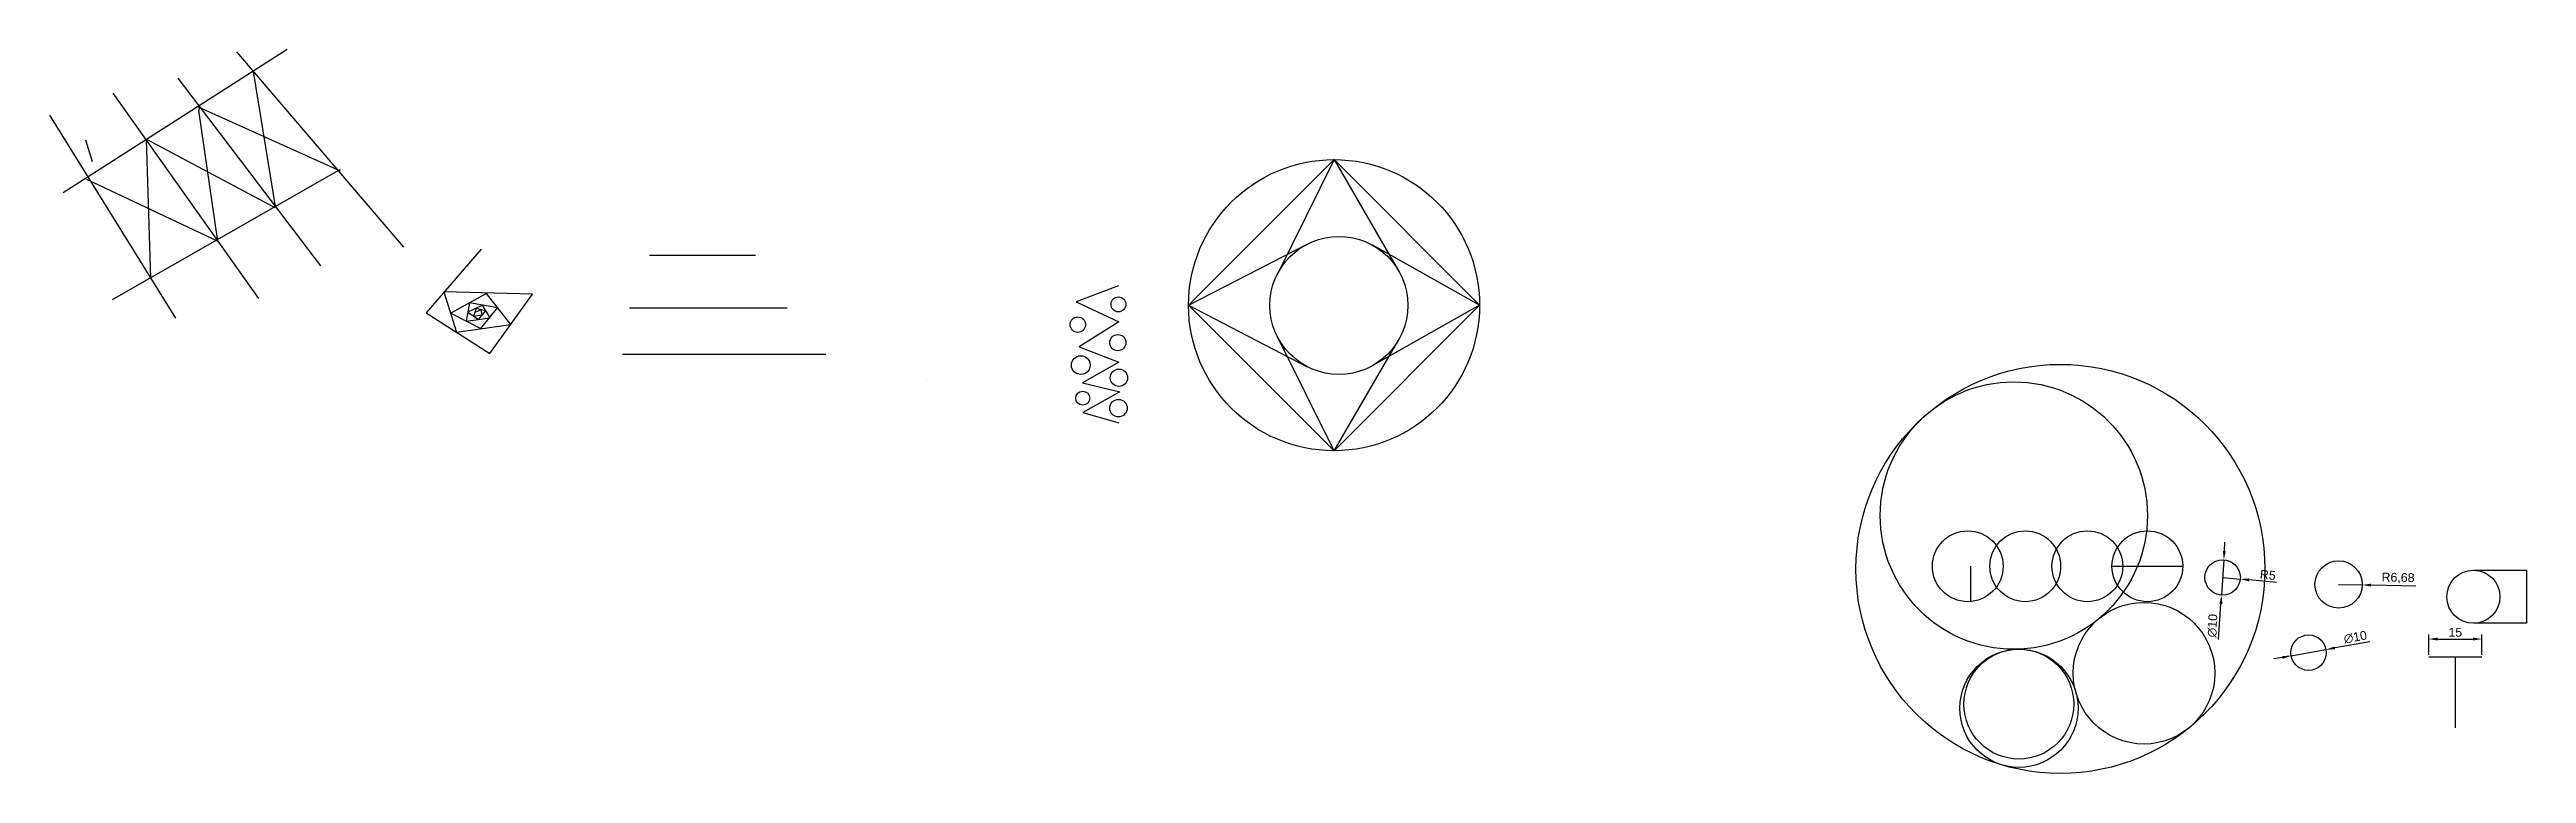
# Model space of a CAD drawing. Header units: millimetres. Extents: x 1117 to 6212, y 1427 to 7010.
# Drawn here: x 1578 to 2278, y 3402 to 3606 of the extents above; entities that cross this region are included whole.
import ezdxf

# ---------------------------------------------------------------- set-up
doc = ezdxf.new("R2010")
doc.units = ezdxf.units.MM
doc.styles.get("Standard").update_dxf_attribs({"font": 'arial.ttf'})
doc.dimstyles.new('ISO-25', dxfattribs={"dimtxt": 2.5, "dimasz": 2.5, "dimexe": 1.25, "dimexo": 0.625, "dimtad": 1, "dimtxsty": 'Standard', "dimcen": 2.5, "dimadec": 0, "dimazin": 0, "dimtfac": 1, "dimtmove": 0, "dimatfit": 3, "dimfxl": 1, "dimarcsym": 0})

msp = doc.modelspace()

# ---------------------------------------------------------------- blocks, each defined once
blk = doc.blocks.new('*D2')
at = {"color": 0, "lineweight": -2, "transparency": 16777216}
for p, q in [((2191.91, 3457.08), (2196.89, 3456.62)), ((2207.14, 3455.65), (2199.38, 3456.38))]:
    blk.add_line(p, q, dxfattribs=at)
at = {"color": 0, "transparency": 16777216}
blk.add_solid([(2199.42, 3456.8), (2199.34, 3455.97), (2196.89, 3456.62)], dxfattribs=at)
at = {"layer": 'Defpoints', "color": 0, "transparency": 16777216}
for p in [(2191.91, 3457.08), (2196.89, 3456.62)]:
    blk.add_point(p, dxfattribs=at)
at = {"color": 0, "transparency": 16777216, "insert": (2204.68, 3457.79), "char_height": 2.5, "attachment_point": 5, "rotation": 354.62535}
blk.add_mtext('R5', dxfattribs=at)
blk = doc.blocks.new('*D3')
at = {"color": 0, "lineweight": -2, "transparency": 16777216}
for p, q in [((2224.66, 3455.1), (2231.34, 3454.96)), ((2246.48, 3454.65), (2233.84, 3454.91))]:
    blk.add_line(p, q, dxfattribs=at)
at = {"color": 0, "transparency": 16777216}
blk.add_solid([(2233.85, 3455.33), (2233.84, 3454.49), (2231.34, 3454.96)], dxfattribs=at)
at = {"layer": 'Defpoints', "color": 0, "transparency": 16777216}
for p in [(2224.66, 3455.1), (2231.34, 3454.96)]:
    blk.add_point(p, dxfattribs=at)
at = {"color": 0, "transparency": 16777216, "insert": (2241.46, 3456.88), "char_height": 2.5, "attachment_point": 5, "rotation": 358.81803}
blk.add_mtext('R6,68', dxfattribs=at)
blk = doc.blocks.new('*D4')
at = {"color": 0, "lineweight": -2, "transparency": 16777216}
for p, q in [((2192.39, 3464.57), (2192.56, 3467.06)), ((2192.23, 3462.07), (2191.59, 3452.09)), ((2190.78, 3439.58), (2191.42, 3449.6))]:
    blk.add_line(p, q, dxfattribs=at)
at = {"color": 0, "transparency": 16777216}
for points in [[(2191.98, 3464.6), (2192.81, 3464.54), (2192.23, 3462.07)], [(2191.01, 3449.63), (2191.84, 3449.57), (2191.59, 3452.09)]]:
    blk.add_solid(points, dxfattribs=at)
at = {"layer": 'Defpoints', "color": 0, "transparency": 16777216}
for p in [(2192.23, 3462.07), (2191.59, 3452.09)]:
    blk.add_point(p, dxfattribs=at)
at = {"color": 0, "transparency": 16777216, "insert": (2189.05, 3443.47), "char_height": 2.5, "attachment_point": 5, "rotation": 86.29477}
blk.add_mtext('∅10', dxfattribs=at)
blk = doc.blocks.new('*D5')
at = {"color": 0, "lineweight": -2, "transparency": 16777216}
for p, q in [((2211.25, 3434.96), (2221.1, 3436.72)), ((2233.44, 3438.93), (2223.56, 3437.16)), ((2208.79, 3434.52), (2206.33, 3434.08))]:
    blk.add_line(p, q, dxfattribs=at)
at = {"color": 0, "transparency": 16777216}
for points in [[(2223.49, 3437.57), (2223.63, 3436.75), (2221.1, 3436.72)], [(2208.72, 3434.93), (2208.87, 3434.11), (2211.25, 3434.96)]]:
    blk.add_solid(points, dxfattribs=at)
at = {"layer": 'Defpoints', "color": 0, "transparency": 16777216}
for p in [(2221.1, 3436.72), (2211.25, 3434.96)]:
    blk.add_point(p, dxfattribs=at)
at = {"color": 0, "transparency": 16777216, "insert": (2229.38, 3440.2), "char_height": 2.5, "attachment_point": 5, "rotation": 10.14659}
blk.add_mtext('∅10', dxfattribs=at)
blk = doc.blocks.new('*D6')
at = {"color": 0, "lineweight": -2, "transparency": 16777216}
for p, q in [((2250.13, 3435.26), (2250.13, 3440.93)), ((2252.63, 3439.68), (2262.63, 3439.68)), ((2265.13, 3435.26), (2265.13, 3440.93))]:
    blk.add_line(p, q, dxfattribs=at)
at = {"color": 0, "transparency": 16777216}
for points in [[(2252.63, 3440.1), (2252.63, 3439.27), (2250.13, 3439.68)], [(2262.63, 3440.1), (2262.63, 3439.27), (2265.13, 3439.68)]]:
    blk.add_solid(points, dxfattribs=at)
at = {"layer": 'Defpoints', "color": 0, "transparency": 16777216}
for p in [(2265.13, 3439.68), (2250.13, 3434.63), (2265.13, 3434.63)]:
    blk.add_point(p, dxfattribs=at)
at = {"color": 0, "transparency": 16777216, "insert": (2257.63, 3441.58), "char_height": 2.5, "attachment_point": 5}
blk.add_mtext('15', dxfattribs=at)

# ---------------------------------------------------------------- dimensions: what is measured, and where the dimension line sits
for p1, p2, picture, middle in [((2192.233, 3462.074), (2191.586, 3452.095), '*D4', (2189.052, 3443.469)), ((2211.254, 3434.957), (2221.098, 3436.719), '*D5', (2229.385, 3440.204))]:
    dim = msp.add_diameter_dim_2p(p1=p1, p2=p2, dimstyle='ISO-25')
    dim.commit()
    dim.dimension.update_dxf_attribs({"geometry": picture, "text_midpoint": middle})
for center, mpoint, picture, middle in [((2191.909, 3457.084), (2196.887, 3456.616), '*D2', (2204.681, 3457.787)), ((2224.664, 3455.101), (2231.344, 3454.963), '*D3', (2241.457, 3456.882))]:
    dim = msp.add_radius_dim(center=center, mpoint=mpoint, dimstyle='ISO-25')
    dim.commit()
    dim.dimension.update_dxf_attribs({"geometry": picture, "text_midpoint": middle})
dim = msp.add_linear_dim(base=(2265.132, 3439.683), p1=(2250.132, 3434.631), p2=(2265.132, 3434.631), dimstyle='ISO-25')
dim.commit()
dim.dimension.update_dxf_attribs({"geometry": '*D6', "text_midpoint": (2257.632, 3441.584)})

# ---------------------------------------------------------------- linework, layer by layer
for p, q in [((1645.15, 3606.152), (1581.851, 3565.689)), ((1630.87, 3605.513), (1677.971, 3550.356)), ((1614.246, 3598.059), (1654.527, 3545.032)), ((1635.559, 3599.976), (1641.74, 3561.856)), ((1595.917, 3593.8), (1637.051, 3535.875)), ((1620.001, 3589.967), (1660.069, 3571.865)), ((1620.214, 3588.902), (1620.427, 3589.754)), ((1578.015, 3587.624), (1613.607, 3530.338)), ((1625.542, 3552.06), (1620.214, 3588.902)), ((1590.163, 3574.421), (1588.245, 3580.597)), ((1641.74, 3561.43), (1605.295, 3580.81)), ((1605.295, 3580.81), (1606.574, 3541.625)), ((1588.458, 3569.523), (1625.542, 3552.06)), ((1660.069, 3572.291), (1595.704, 3535.449)), ((1899.783, 3533.965), (1940.888, 3575.07)), ((1940.888, 3575.07), (1924.785, 3542.563)), ((1940.888, 3575.07), (1981.994, 3533.965)), ((1940.888, 3575.07), (1959.114, 3543.703)), ((1699.931, 3549.766), (1684.371, 3531.791)), ((1747.495, 3548.107), (1777.409, 3548.107)), ((1899.783, 3533.965), (1933.329, 3551.242)), ((1981.994, 3533.965), (1951.798, 3550.911)), ((1714.415, 3537.051), (1689.414, 3537.706)), ((1689.414, 3537.706), (1693.003, 3526.322)), ((1701.476, 3537.305), (1691.358, 3531.699)), ((1696.617, 3534.652), (1695.716, 3529.447)), ((1700.362, 3533.94), (1696.149, 3531.961)), ((1704.581, 3533.251), (1696.617, 3534.652)), ((1702.528, 3530.398), (1700.362, 3533.94)), ((1708.328, 3528.505), (1701.476, 3537.305)), ((1702.429, 3520.303), (1714.415, 3537.051)), ((1880.022, 3539.45), (1868, 3534.892)), ((1868, 3534.892), (1880.076, 3529.261)), ((1940.888, 3492.859), (1899.783, 3533.965)), ((1899.783, 3533.965), (1933.282, 3516.599)), ((1981.994, 3533.965), (1940.888, 3492.859)), ((1981.994, 3533.965), (1951.846, 3516.933)), ((1684.371, 3531.791), (1702.429, 3520.303)), ((1691.358, 3531.699), (1699.873, 3527.345)), ((1693.003, 3526.322), (1708.328, 3528.505)), ((1695.716, 3529.447), (1702.528, 3530.398)), ((1696.149, 3531.961), (1699.167, 3529.951)), ((1698.519, 3533.002), (1697.809, 3530.854)), ((1697.809, 3530.854), (1700.275, 3531.248)), ((1699.979, 3532.647), (1698.184, 3531.898)), ((1701.273, 3532.401), (1698.519, 3533.002)), ((1699.167, 3529.951), (1701.273, 3532.401)), ((1699.873, 3527.345), (1704.581, 3533.251)), ((1700.275, 3531.248), (1699.979, 3532.647)), ((1741.808, 3533.203), (1786.392, 3533.203)), ((1880.076, 3529.261), (1868.859, 3522.182)), ((1739.83, 3520.11), (1797.352, 3520.11)), ((1868.859, 3522.182), (1880.076, 3517.838)), ((1940.888, 3492.859), (1924.797, 3525.229)), ((1940.888, 3492.859), (1959.098, 3524.086)), ((1825.708, 3512.722), (1825.708, 3512.722)), ((1880.076, 3517.838), (1869.825, 3511.993)), ((1869.825, 3511.993), (1880.398, 3509.472)), ((1880.398, 3509.472), (1869.931, 3503.619)), ((1869.931, 3503.619), (1880.043, 3500.703)), ((2120.645, 3460.237), (2120.645, 3450.237)), ((2160.64, 3460.237), (2180.64, 3460.237)), ((2262.733, 3459.136), (2277.733, 3459.136)), ((2277.733, 3459.136), (2277.733, 3444.136)), ((2277.733, 3444.136), (2262.733, 3444.136)), ((2250.132, 3434.631), (2265.132, 3434.631)), ((2257.632, 3434.631), (2257.632, 3414.631))]:
    msp.add_line(p, q)
for centre, radius in [((1940.888, 3533.965), 41.106), ((1942.256, 3533.908), 19.497), ((1879.984, 3534.189), 2.101), ((1868.497, 3528.472), 2.189), ((1869.346, 3517.038), 2.644), ((1879.805, 3523.38), 2.285), ((1880.118, 3513.465), 2.457), ((2146.078, 3459.489), 57.755), ((1869.882, 3507.703), 1.983), ((1879.984, 3504.89), 2.471), ((2132.919, 3474.557), 37.749), ((2119.909, 3460.237), 10), ((2136.14, 3460.237), 10), ((2153.693, 3460.237), 10), ((2170.645, 3460.237), 10), ((2191.909, 3457.084), 5), ((2224.664, 3455.101), 6.681), ((2262.733, 3451.636), 7.5), ((2169.695, 3430.032), 20), ((2134.362, 3420.134), 16.693), ((2134.331, 3421.313), 15.514), ((2216.176, 3435.838), 5)]:
    msp.add_circle(centre, radius)

msp.set_redraw_order([(e.dxf.handle, doc.entitydb.next_handle()) for e in msp.query("TEXT MTEXT ATTDEF DIMENSION ARC_DIMENSION")])  # texts and dimensions are drawn at this point

doc.saveas('drawing.dxf')
